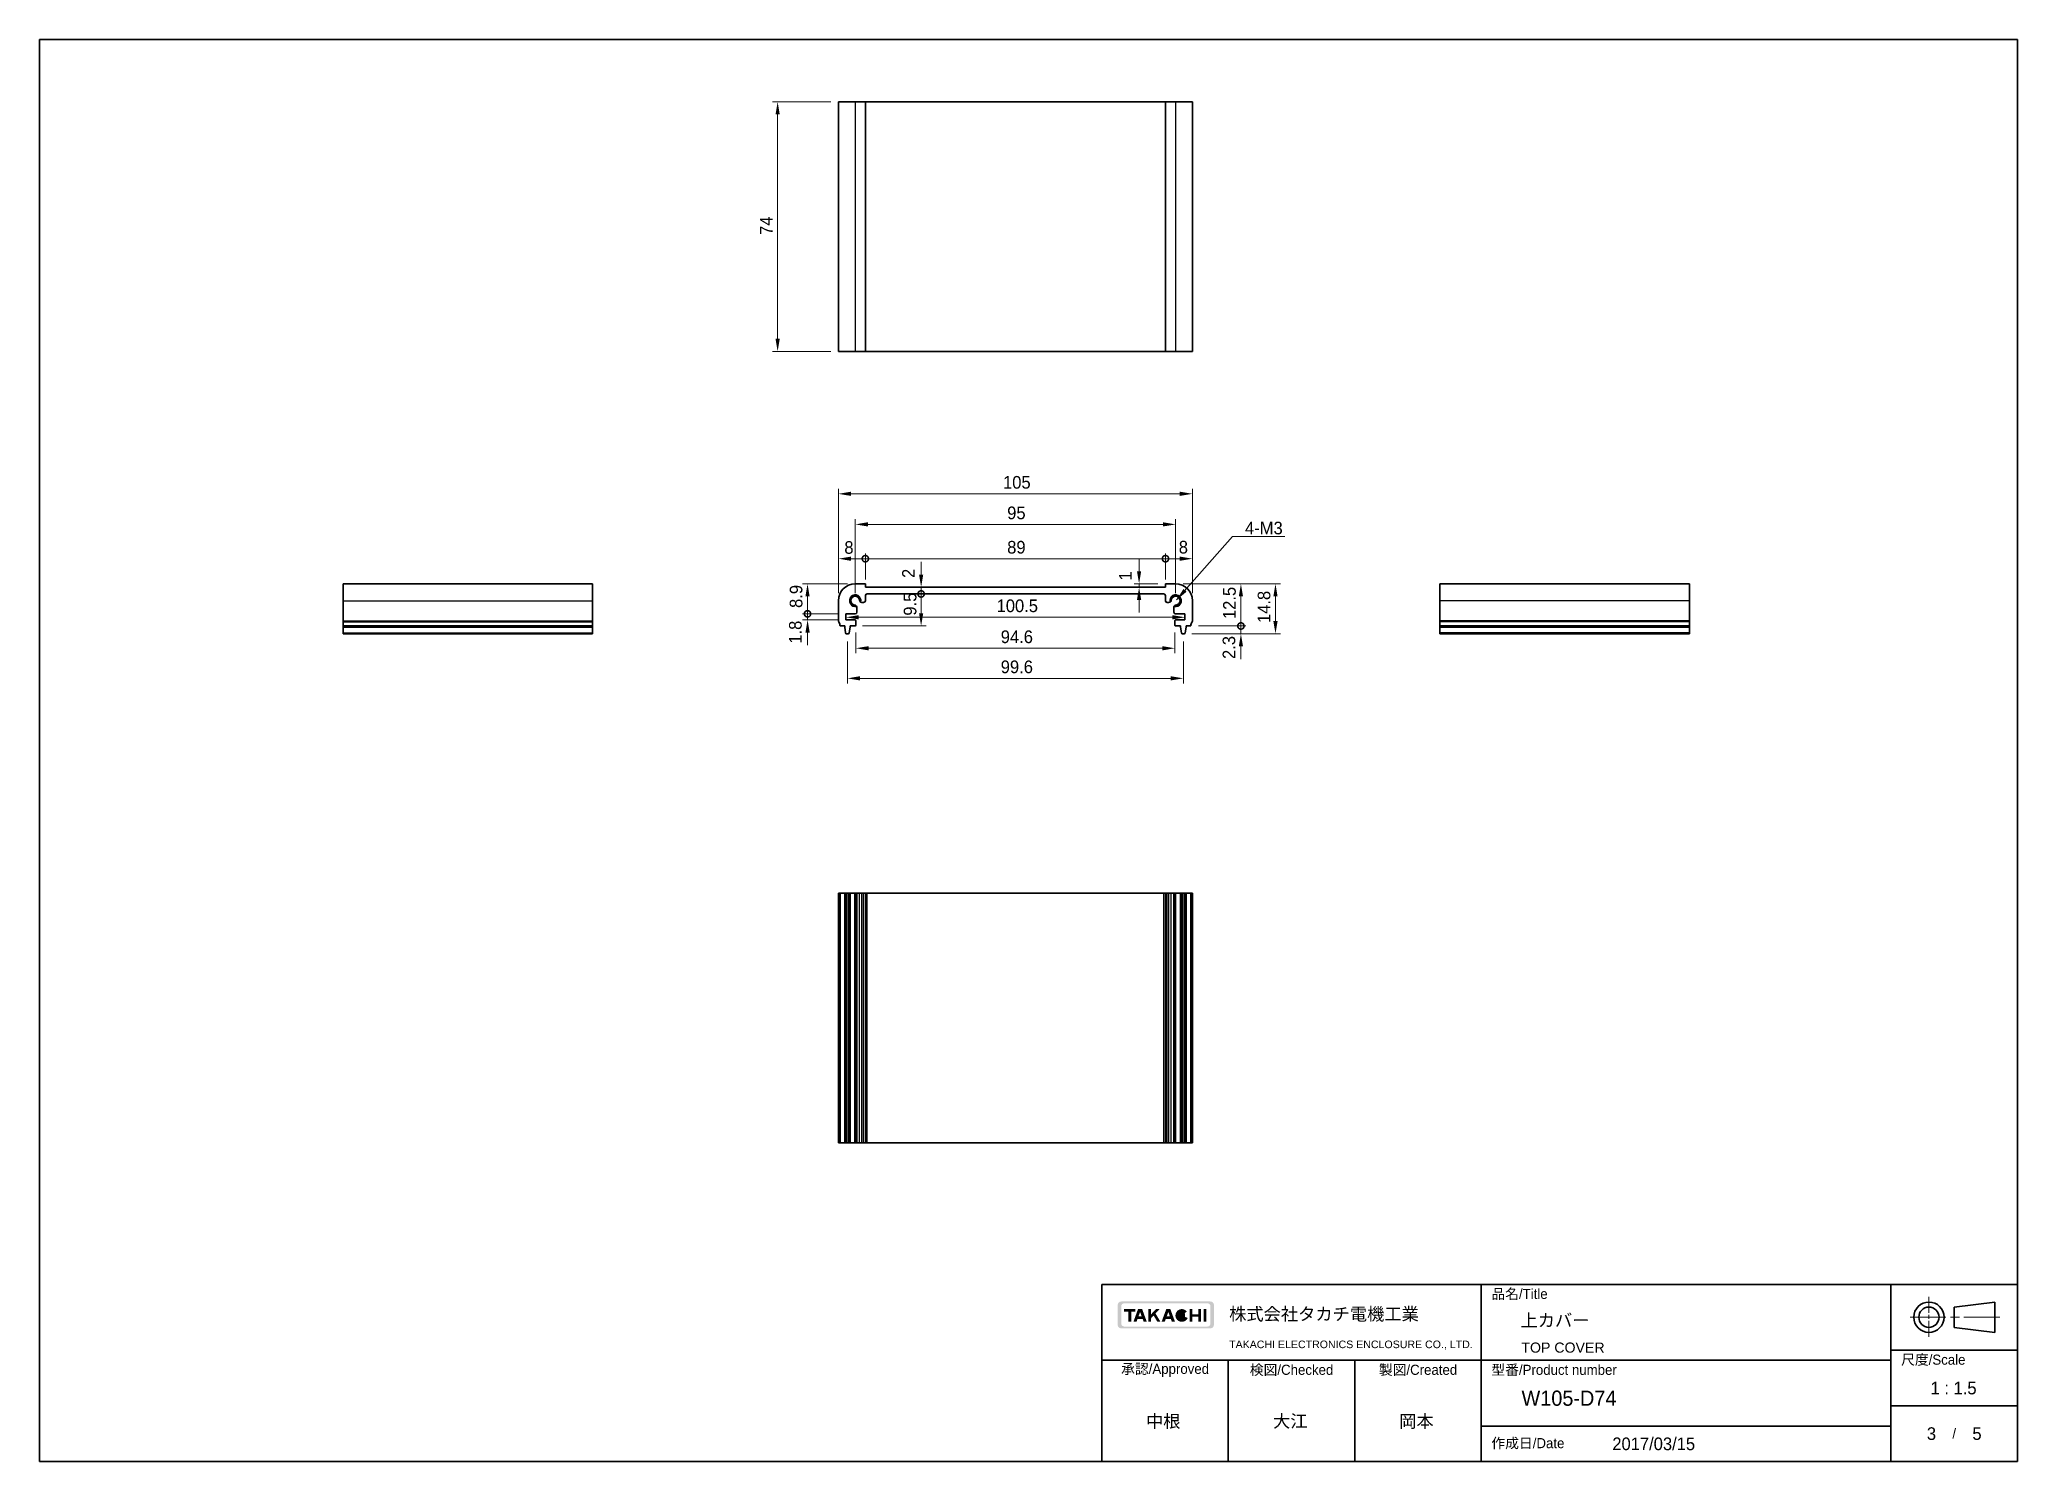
# Model space of a CAD drawing. Header units: millimetres. Extents: x 0 to 3168, y 0 to 562.
# Drawn here: x 1388 to 1975, y 0 to 422 of the extents above; entities that cross this region are included whole.
import ezdxf
from ezdxf.enums import TextEntityAlignment as Align

# ---------------------------------------------------------------- set-up
doc = ezdxf.new("R2010")
doc.units = ezdxf.units.MM
doc.header["$LTSCALE"] = 1.5
doc.linetypes.add('CHAIN', pattern=[0.3543, 0.2362, -0.0295, 0.0591, -0.0295])
doc.layers.get('Defpoints').update_dxf_attribs({"lineweight": 25})
for name, color, linetype, lineweight in [('Border (ISO)', 7, 'Continuous', 35), ('Dimension (ISO)', 7, 'Continuous', 18), ('Dimension (ISO) @ 1', 7, 'Continuous', 18), ('Symbol (ISO)', 7, 'Continuous', 18), ('Title (ISO)', 7, 'Continuous', 35), ('Visible (ISO)', 7, 'Continuous', 35), ('Visible Narrow (ISO)', 7, 'Continuous', 25)]:
    doc.layers.add(name, color=color, linetype=linetype, lineweight=lineweight)
doc.layers.add('Hatch (ISO)', color=1, linetype='Continuous', lineweight=18, true_color=0xff0000)
doc.styles.add('Note Text (TK)', font='')
doc.styles.add('文字スタイル40', font='')
doc.styles.add('文字スタイル67', font='arial.ttf')
doc.styles.get('Note Text (TK)').set_extended_font_data('MS PGothic')
doc.styles.get('文字スタイル40').set_extended_font_data('MS PGothic')
doc.dimstyles.new('Default - Method 1b (TK)', dxfattribs={"dimscale": 1.5, "dimtxt": 2.5, "dimasz": 2.5, "dimexe": 1, "dimexo": 1.5, "dimgap": 1, "dimtad": 1, "dimtoh": 1, "dimrnd": 1e-08, "dimdsep": 46, "dimtxsty": 'Note Text (TK)', "dimcen": 0.09, "dimdle": 5, "dimclrd": 100, "dimclre": 100, "dimclrt": 7, "dimadec": 1, "dimazin": 1, "dimtfac": 1, "dimtmove": 0, "dimatfit": 3, "dimfxl": 0, "dimtolj": 1, "dimlwd": -1, "dimlwe": -1, "dimarcsym": 0})
doc.dimstyles.new('Default - Method 1b (TK)$7', dxfattribs={"dimscale": 1.5, "dimtxt": 2.5, "dimasz": 2.5, "dimexe": 1, "dimexo": 1.5, "dimgap": 1, "dimtad": 1, "dimtoh": 1, "dimrnd": 1e-08, "dimdsep": 46, "dimtxsty": 'Note Text (TK)', "dimcen": 0.09, "dimdle": 5, "dimclrd": 256, "dimclre": 100, "dimclrt": 7, "dimadec": 1, "dimazin": 1, "dimtfac": 1, "dimtmove": 0, "dimatfit": 3, "dimfxl": 0, "dimtolj": 1, "dimlwd": -1, "dimlwe": -1, "dimarcsym": 0})

msp = doc.modelspace()

# ---------------------------------------------------------------- texts
at = {"layer": 'Symbol (ISO)', "color": 7, "insert": (1745.9586, 274.7791), "char_height": 3.75, "width": 12.58772, "attachment_point": 7, "line_spacing_factor": 1.5, "style": 'Note Text (TK)'}
msp.add_mtext('{4-M3}', dxfattribs=at)

# ---------------------------------------------------------------- blocks, each defined once
blk = doc.blocks.new('図面枠 tk図枠')
at = {"layer": 'Border (ISO)'}
for p, q in [((14.5, 289), (14.5, 8)), ((14.5, 289), (405.5, 289)), ((405.5, 289), (405.5, 8)), ((14.5, 8), (405.5, 8))]:
    blk.add_line(p, q, dxfattribs=at)
blk = doc.blocks.new('表題欄 tk表題欄')
at = {"layer": 'Hatch (ISO)'}
h = blk.add_hatch(color=256, dxfattribs=at)
edge = h.paths.add_edge_path(flags=0)
edge.add_arc((95.58, 236.3), 0.596, 270, 360)
edge.add_line((96.17, 236.3), (96.17, 239.71))
edge.add_arc((95.58, 239.71), 0.596, 0, 90)
edge.add_line((95.58, 240.31), (79.14, 240.31))
edge.add_arc((79.14, 239.71), 0.596, 90, 180)
edge.add_line((78.54, 239.71), (78.54, 236.3))
edge.add_arc((79.14, 236.3), 0.596, 180, 270)
edge.add_line((79.14, 235.7), (95.58, 235.7))
edge = h.paths.add_edge_path()
edge.add_line((77.84, 239.96), (77.84, 236.05))
edge.add_arc((78.54, 236.05), 0.702, 180, 270)
edge.add_line((78.54, 235.35), (96.17, 235.35))
edge.add_arc((96.17, 236.05), 0.702, 270, 360)
edge.add_line((96.87, 236.05), (96.87, 239.96))
edge.add_arc((96.17, 239.96), 0.702, 0, 90)
edge.add_line((96.17, 240.66), (78.54, 240.66))
edge.add_arc((78.54, 239.96), 0.702, 90, 180)
for points in [[(79.07, 239.15), (79.07, 238.66), (79.92, 238.66), (79.92, 236.66), (80.51, 236.66), (80.51, 238.66), (81.36, 238.66), (81.36, 239.15)], [(85.68, 236.66), (84.94, 237.89), (84.42, 237.32), (84.42, 236.66), (83.9, 236.66), (83.9, 239.15), (84.42, 239.15), (84.42, 238.1), (85.39, 239.15), (86.11, 239.15), (85.32, 238.3), (86.3, 236.66)], [(92.09, 239.15), (92.09, 236.66), (92.61, 236.66), (92.61, 237.66), (93.77, 237.66), (93.77, 236.66), (94.29, 236.66), (94.29, 239.15), (93.77, 239.15), (93.77, 238.15), (92.61, 238.15), (92.61, 239.15)], [(94.84, 239.15), (94.84, 236.66), (95.36, 236.66), (95.36, 239.15)]]:
    blk.add_hatch(color=256, dxfattribs=at).paths.add_polyline_path(points)
h = blk.add_hatch(color=256, dxfattribs=at)
h.paths.add_polyline_path([(82.59, 237.71), (81.95, 237.71), (82.27, 238.58)], flags=0)
h.paths.add_polyline_path([(82.78, 237.2), (81.76, 237.2), (81.57, 236.66), (80.95, 236.66), (81.86, 239.15), (82.68, 239.15), (83.59, 236.66), (82.98, 236.66)])
h = blk.add_hatch(color=256, dxfattribs=at)
h.paths.add_polyline_path([(87.53, 237.71), (88.16, 237.71), (87.85, 238.58)], flags=0)
h.paths.add_polyline_path([(87.14, 236.66), (87.34, 237.2), (88.35, 237.2), (88.55, 236.66), (89.17, 236.66), (88.25, 239.15), (87.44, 239.15), (86.52, 236.66)])
h = blk.add_hatch(color=256, dxfattribs=at)
edge = h.paths.add_edge_path()
edge.add_arc((90.52, 237.9), 1.27, 38.5505, 336.582)
edge.add_line((91.69, 237.4), (91.17, 237.62))
edge.add_ellipse((90.52, 237.9), major_axis=(0, -0.8), ratio=0.867347, start_angle=124.651, end_angle=429.4109, ccw=False)
edge.add_line((91.09, 238.36), (91.52, 238.7))
at = {"layer": 'Title (ISO)'}
for p, q in [((74.71, 244.05), (255.71, 244.05)), ((74.71, 209.05), (74.71, 244.05)), ((149.71, 244.05), (149.71, 209.05)), ((230.71, 244.05), (230.71, 209.05)), ((255.71, 244.05), (255.71, 209.05)), ((243.21, 239.55), (251.21, 240.55)), ((243.21, 239.55), (243.21, 235.55)), ((251.21, 234.55), (251.21, 240.55)), ((243.21, 235.55), (251.21, 234.55)), ((230.71, 231.05), (255.71, 231.05)), ((74.71, 229.05), (230.71, 229.05)), ((99.71, 229.05), (99.71, 209.05)), ((124.71, 229.05), (124.71, 209.05)), ((230.71, 220.05), (255.71, 220.05)), ((149.71, 216.05), (230.71, 216.05)), ((255.71, 209.05), (74.71, 209.05))]:
    blk.add_line(p, q, dxfattribs=at)
at = {"layer": 'Title (ISO)', "color": 4, "linetype": 'CHAIN', "lineweight": 18, "ltscale": 8.88956, "true_color": 0x00ffff}
blk.add_line((238.21, 241.55), (238.21, 233.55), dxfattribs=at)
at = {"layer": 'Title (ISO)', "color": 4, "linetype": 'CHAIN', "lineweight": 18, "ltscale": 20.001633, "true_color": 0x00ffff}
blk.add_line((252.21, 237.55), (234.21, 237.55), dxfattribs=at)
at = {"layer": 'Title (ISO)'}
for radius in [3, 2]:
    blk.add_circle((238.21, 237.55), radius, dxfattribs=at)
at = {"layer": 'Title (ISO)', "color": 1, "true_color": 0xff0000, "char_height": 2, "line_spacing_factor": 1.5, "style": 'Note Text (TK)'}
for s, insert, attachment_point in [('\\fＭＳ Ｐゴシック|b0|i0;\\H2.0000;品名/Title', (151.71, 242.05), 4), ('\\fＭＳ Ｐゴシック|b0|i0;\\H2.0000;承認/Approved', (87.21, 227.05), 5), ('\\fＭＳ Ｐゴシック|b0|i0;\\H2.0000;検図/Checked', (112.21, 227.05), 5), ('\\fＭＳ Ｐゴシック|b0|i0;\\H2.0000;製図/Created', (137.21, 227.05), 5), ('\\fＭＳ Ｐゴシック|b0|i0;\\H2.0000;型番/Product number', (151.71, 227.05), 4), ('\\fＭＳ Ｐゴシック|b0|i0;\\H2.0000;尺度/Scale', (232.71, 229.05), 4), ('\\fＭＳ Ｐゴシック|b0|i0;\\H2.0000;作成日/Date', (151.71, 212.55), 4)]:
    blk.add_mtext(s, dxfattribs=dict(at, insert=insert, attachment_point=attachment_point))
at = {"layer": 'Title (ISO)', "color": 7, "line_spacing_factor": 1.5, "style": 'Note Text (TK)'}
for s, insert, char_height, attachment_point in [('株式会社タカチ電機工業', (99.87, 238.05), 2.5, 4), ('\\fArial|b0|i0;\\H1.4986;TAKACHI ELECTRONICS ENCLOSURE CO., LTD.', (99.87, 232.05), 1.4986, 4), ('\\fＭＳ Ｐゴシック|b0|i0;\\H2.0000;/', (243.21, 214.55), 2, 5)]:
    blk.add_mtext(s, dxfattribs=dict(at, insert=insert, char_height=char_height, attachment_point=attachment_point))
at = {"layer": 'Title (ISO)', "color": 7}
for tag, p, height, style in [('<品名>_001', (157.54, 235.72), 2.5, 'Note Text (TK)'), ('<Title>_001', (157.49, 230.55), 2, '文字スタイル67'), ('<型番>_001', (157.42, 219.99), 3, '文字スタイル40'), ('<尺度>_001', (238.54, 222.31), 2.5, 'Note Text (TK)'), ('<検図>_001', (108.55, 215.77), 2.5, 'Note Text (TK)'), ('<製図>_001', (133.48, 215.75), 2.5, 'Note Text (TK)'), ('<ページ_No.>_001', (237.95, 213.3), 2.5, 'Note Text (TK)'), ('<総ページ数>_001', (246.8, 213.3), 2.5, 'Note Text (TK)'), ('作成日_001', (175.64, 211.28), 2.5, 'Note Text (TK)')]:
    blk.add_attdef(tag, p, '', height=height, dxfattribs=dict(at, style=style))
at = {"layer": 'Title (ISO)', "color": 7, "style": 'Note Text (TK)'}
blk.add_attdef('<承認>', text='', height=2.5, dxfattribs=at).set_placement((87.21, 217.05), align=Align.MIDDLE_CENTER)
blk = doc.blocks.new('*D63')
at = {"layer": 'Defpoints', "color": 0, "transparency": 16777216}
for p in [(1625.37, 403.04), (1607.37, 329.04), (1625.37, 329.04)]:
    blk.add_point(p, dxfattribs=at)
at = {"layer": 'Dimension (ISO)', "color": 100, "transparency": 16777216}
for p, q in [((1623.12, 403.04), (1605.87, 403.04)), ((1607.37, 399.29), (1607.37, 332.79)), ((1623.12, 329.04), (1605.87, 329.04))]:
    blk.add_line(p, q, dxfattribs=at)
for points in [[(1606.74, 399.29), (1607.99, 399.29), (1607.37, 403.04)], [(1606.74, 332.79), (1607.99, 332.79), (1607.37, 329.04)]]:
    blk.add_solid(points, dxfattribs=at)
at = {"layer": 'Dimension (ISO)', "color": 7, "transparency": 16777216, "insert": (1603.99, 363.58), "char_height": 3.75, "attachment_point": 4, "rotation": 90, "style": 'Note Text (TK)'}
blk.add_mtext('\\A1;74', dxfattribs=at)
blk = doc.blocks.new('_DotSmall')
at = {"color": 0, "linetype": 'ByBlock', "const_width": 0.5}
blk.add_lwpolyline([(-0.0625, 0, 1), (0.0625, 0, 1)], format="xyb", close=True, dxfattribs=at)
blk = doc.blocks.new('*D64')
at = {"layer": 'Defpoints', "color": 0, "transparency": 16777216}
for p in [(1616.24, 251.26), (1627.62, 251.26), (1627.62, 249.46)]:
    blk.add_point(p, dxfattribs=at)
at = {"layer": 'Dimension (ISO)', "color": 100, "transparency": 16777216}
for p, q in [((1616.24, 251.26), (1616.24, 255.01)), ((1625.37, 251.26), (1614.74, 251.26)), ((1625.37, 249.46), (1614.74, 249.46)), ((1616.24, 249.46), (1616.24, 251.26)), ((1616.24, 245.71), (1616.24, 241.96))]:
    blk.add_line(p, q, dxfattribs=at)
blk.add_solid([(1615.62, 245.71), (1616.87, 245.71), (1616.24, 249.46)], dxfattribs=at)
at = {"layer": 'Dimension (ISO)', "color": 100, "transparency": 16777216, "xscale": 3.75, "yscale": 3.75, "zscale": 3.75, "rotation": 270}
blk.add_blockref('_DotSmall', (1616.24, 251.26), dxfattribs=at)
at = {"layer": 'Dimension (ISO)', "color": 7, "transparency": 16777216, "insert": (1612.64, 242.41), "char_height": 3.75, "attachment_point": 4, "rotation": 90, "style": 'Note Text (TK)'}
blk.add_mtext('\\A1;1.8', dxfattribs=at)
blk = doc.blocks.new('*D65')
at = {"layer": 'Defpoints', "color": 0, "transparency": 16777216}
for p in [(1616.23, 260.16), (1630.37, 260.16), (1627.62, 251.26)]:
    blk.add_point(p, dxfattribs=at)
at = {"layer": 'Dimension (ISO)', "color": 100, "transparency": 16777216}
for p, q in [((1628.12, 260.16), (1614.73, 260.16)), ((1616.23, 251.26), (1616.23, 256.41)), ((1625.37, 251.26), (1614.73, 251.26))]:
    blk.add_line(p, q, dxfattribs=at)
blk.add_solid([(1615.6, 256.41), (1616.85, 256.41), (1616.23, 260.16)], dxfattribs=at)
at = {"layer": 'Dimension (ISO)', "color": 100, "transparency": 16777216, "xscale": 3.75, "yscale": 3.75, "zscale": 3.75, "rotation": 270}
blk.add_blockref('_DotSmall', (1616.23, 251.26), dxfattribs=at)
at = {"layer": 'Dimension (ISO)', "color": 7, "transparency": 16777216, "insert": (1612.85, 253.01), "char_height": 3.75, "attachment_point": 4, "rotation": 90, "style": 'Note Text (TK)'}
blk.add_mtext('\\A1;8.9', dxfattribs=at)
blk = doc.blocks.new('*D66')
at = {"layer": 'Defpoints', "color": 0, "transparency": 16777216}
for p in [(1633.37, 267.61), (1633.37, 259.16), (1625.37, 255.16)]:
    blk.add_point(p, dxfattribs=at)
at = {"layer": 'Dimension (ISO)', "color": 100, "transparency": 16777216}
for p, q in [((1625.37, 257.41), (1625.37, 269.11)), ((1629.12, 267.61), (1633.37, 267.61)), ((1633.37, 261.41), (1633.37, 269.11))]:
    blk.add_line(p, q, dxfattribs=at)
blk.add_solid([(1629.12, 268.23), (1629.12, 266.98), (1625.37, 267.61)], dxfattribs=at)
at = {"layer": 'Dimension (ISO)', "color": 100, "transparency": 16777216, "xscale": 3.75, "yscale": 3.75, "zscale": 3.75}
blk.add_blockref('_DotSmall', (1633.37, 267.61), dxfattribs=at)
at = {"layer": 'Dimension (ISO)', "color": 7, "transparency": 16777216, "insert": (1627.14, 270.91), "char_height": 3.75, "attachment_point": 4, "style": 'Note Text (TK)'}
blk.add_mtext('\\A1;8', dxfattribs=at)
blk = doc.blocks.new('*D67')
at = {"layer": 'Defpoints', "color": 0, "transparency": 16777216}
for p in [(1730.37, 267.61), (1722.37, 259.16), (1730.37, 255.16)]:
    blk.add_point(p, dxfattribs=at)
at = {"layer": 'Dimension (ISO)', "color": 100, "transparency": 16777216}
for p, q in [((1722.37, 261.41), (1722.37, 269.11)), ((1722.37, 267.61), (1726.62, 267.61)), ((1730.37, 257.41), (1730.37, 269.11))]:
    blk.add_line(p, q, dxfattribs=at)
blk.add_solid([(1726.62, 268.23), (1726.62, 266.98), (1730.37, 267.61)], dxfattribs=at)
at = {"layer": 'Dimension (ISO)', "color": 100, "transparency": 16777216, "xscale": 3.75, "yscale": 3.75, "zscale": 3.75, "rotation": 180}
blk.add_blockref('_DotSmall', (1722.37, 267.61), dxfattribs=at)
at = {"layer": 'Dimension (ISO)', "color": 7, "transparency": 16777216, "insert": (1726.31, 271), "char_height": 3.75, "attachment_point": 4, "style": 'Note Text (TK)'}
blk.add_mtext('\\A1;8', dxfattribs=at)
blk = doc.blocks.new('*D68')
at = {"layer": 'Defpoints', "color": 0, "transparency": 16777216}
for p in [(1722.37, 267.61), (1633.37, 259.16), (1722.37, 259.16)]:
    blk.add_point(p, dxfattribs=at)
at = {"layer": 'Dimension (ISO)', "color": 100, "transparency": 16777216}
for p, q in [((1633.37, 261.41), (1633.37, 269.11)), ((1633.37, 267.61), (1722.37, 267.61)), ((1722.37, 261.41), (1722.37, 269.11))]:
    blk.add_line(p, q, dxfattribs=at)
at = {"layer": 'Dimension (ISO)', "color": 100, "transparency": 16777216, "xscale": 3.75, "yscale": 3.75, "zscale": 3.75, "rotation": 180}
blk.add_blockref('_DotSmall', (1633.37, 267.61), dxfattribs=at)
at = {"layer": 'Dimension (ISO)', "color": 100, "transparency": 16777216, "xscale": 3.75, "yscale": 3.75, "zscale": 3.75}
blk.add_blockref('_DotSmall', (1722.37, 267.61), dxfattribs=at)
at = {"layer": 'Dimension (ISO)', "color": 7, "transparency": 16777216, "insert": (1675.43, 270.98), "char_height": 3.75, "attachment_point": 4, "style": 'Note Text (TK)'}
blk.add_mtext('\\A1;89', dxfattribs=at)
blk = doc.blocks.new('*D69')
at = {"layer": 'Defpoints', "color": 0, "transparency": 16777216}
for p in [(1725.37, 277.78), (1630.37, 255.16), (1725.37, 255.16)]:
    blk.add_point(p, dxfattribs=at)
at = {"layer": 'Dimension (ISO)', "color": 100, "transparency": 16777216}
for p, q in [((1630.37, 257.41), (1630.37, 279.28)), ((1634.12, 277.78), (1721.62, 277.78)), ((1725.37, 257.41), (1725.37, 279.28))]:
    blk.add_line(p, q, dxfattribs=at)
for points in [[(1634.12, 278.41), (1634.12, 277.16), (1630.37, 277.78)], [(1721.62, 278.41), (1721.62, 277.16), (1725.37, 277.78)]]:
    blk.add_solid(points, dxfattribs=at)
at = {"layer": 'Dimension (ISO)', "color": 7, "transparency": 16777216, "insert": (1675.43, 281.16), "char_height": 3.75, "attachment_point": 4, "style": 'Note Text (TK)'}
blk.add_mtext('\\A1;95', dxfattribs=at)
blk = doc.blocks.new('*D70')
at = {"layer": 'Defpoints', "color": 0, "transparency": 16777216}
for p in [(1730.37, 286.84), (1625.37, 255.16), (1730.37, 255.16)]:
    blk.add_point(p, dxfattribs=at)
at = {"layer": 'Dimension (ISO)', "color": 100, "transparency": 16777216}
for p, q in [((1625.37, 257.41), (1625.37, 288.34)), ((1730.37, 257.41), (1730.37, 288.34)), ((1629.12, 286.84), (1726.62, 286.84))]:
    blk.add_line(p, q, dxfattribs=at)
for points in [[(1629.12, 287.47), (1629.12, 286.22), (1625.37, 286.84)], [(1726.62, 287.47), (1726.62, 286.22), (1730.37, 286.84)]]:
    blk.add_solid(points, dxfattribs=at)
at = {"layer": 'Dimension (ISO)', "color": 7, "transparency": 16777216, "insert": (1674.2, 290.22), "char_height": 3.75, "attachment_point": 4, "style": 'Note Text (TK)'}
blk.add_mtext('\\A1;105', dxfattribs=at)
blk = doc.blocks.new('*D71')
at = {"layer": 'Defpoints', "color": 0, "transparency": 16777216}
for p in [(1633.87, 257.16), (1649.91, 257.16), (1630.27, 247.66)]:
    blk.add_point(p, dxfattribs=at)
at = {"layer": 'Dimension (ISO)', "color": 100, "transparency": 16777216}
for p, q in [((1649.91, 251.41), (1649.91, 257.16)), ((1632.52, 247.66), (1651.41, 247.66))]:
    blk.add_line(p, q, dxfattribs=at)
blk.add_solid([(1649.29, 251.41), (1650.54, 251.41), (1649.91, 247.66)], dxfattribs=at)
at = {"layer": 'Dimension (ISO)', "color": 100, "transparency": 16777216, "xscale": 3.75, "yscale": 3.75, "zscale": 3.75, "rotation": 90}
blk.add_blockref('_DotSmall', (1649.91, 257.16), dxfattribs=at)
at = {"layer": 'Dimension (ISO)', "color": 7, "transparency": 16777216, "insert": (1646.66, 250.73), "char_height": 3.75, "attachment_point": 4, "rotation": 90, "style": 'Note Text (TK)'}
blk.add_mtext('\\A1;9.5', dxfattribs=at)
blk = doc.blocks.new('*D72')
at = {"layer": 'Defpoints', "color": 0, "transparency": 16777216}
for p in [(1633.37, 259.16), (1649.91, 259.16), (1633.87, 257.16)]:
    blk.add_point(p, dxfattribs=at)
at = {"layer": 'Dimension (ISO)', "color": 100, "transparency": 16777216}
for p, q in [((1649.91, 262.91), (1649.91, 266.66)), ((1649.91, 257.16), (1649.91, 259.16)), ((1649.91, 257.16), (1649.91, 253.41))]:
    blk.add_line(p, q, dxfattribs=at)
blk.add_solid([(1649.29, 262.91), (1650.54, 262.91), (1649.91, 259.16)], dxfattribs=at)
at = {"layer": 'Dimension (ISO)', "color": 100, "transparency": 16777216, "xscale": 3.75, "yscale": 3.75, "zscale": 3.75, "rotation": 90}
blk.add_blockref('_DotSmall', (1649.91, 257.16), dxfattribs=at)
at = {"layer": 'Dimension (ISO)', "color": 7, "transparency": 16777216, "insert": (1646.16, 261.89), "char_height": 3.75, "attachment_point": 4, "rotation": 90, "style": 'Note Text (TK)'}
blk.add_mtext('\\A1;2', dxfattribs=at)
blk = doc.blocks.new('*D73')
at = {"layer": 'Defpoints', "color": 0, "transparency": 16777216}
for p in [(1627.62, 250.36), (1728.12, 250.36), (1728.12, 250.24)]:
    blk.add_point(p, dxfattribs=at)
at = {"layer": 'Dimension (ISO)', "color": 100, "transparency": 16777216}
blk.add_line((1631.37, 250.24), (1724.37, 250.24), dxfattribs=at)
for points in [[(1631.37, 250.87), (1631.37, 249.62), (1627.62, 250.24)], [(1724.37, 250.87), (1724.37, 249.62), (1728.12, 250.24)]]:
    blk.add_solid(points, dxfattribs=at)
at = {"layer": 'Dimension (ISO)', "color": 7, "transparency": 16777216, "insert": (1672.29, 253.62), "char_height": 3.75, "attachment_point": 4, "style": 'Note Text (TK)'}
blk.add_mtext('\\A1;100.5', dxfattribs=at)
blk = doc.blocks.new('*D74')
at = {"layer": 'Defpoints', "color": 0, "transparency": 16777216}
for p in [(1714.55, 259.16), (1714.55, 259.16), (1722.37, 260.16)]:
    blk.add_point(p, dxfattribs=at)
at = {"layer": 'Dimension (ISO)', "color": 100, "transparency": 16777216}
for p, q in [((1714.55, 263.91), (1714.55, 267.66)), ((1720.12, 260.16), (1713.05, 260.16)), ((1714.55, 260.16), (1714.55, 259.16)), ((1714.55, 255.41), (1714.55, 251.66))]:
    blk.add_line(p, q, dxfattribs=at)
for points in [[(1713.92, 263.91), (1715.17, 263.91), (1714.55, 260.16)], [(1713.92, 255.41), (1715.17, 255.41), (1714.55, 259.16)]]:
    blk.add_solid(points, dxfattribs=at)
at = {"layer": 'Dimension (ISO)', "color": 7, "transparency": 16777216, "insert": (1710.48, 261.14), "char_height": 3.75, "attachment_point": 4, "rotation": 90, "style": 'Note Text (TK)'}
blk.add_mtext('\\A1;1', dxfattribs=at)
blk = doc.blocks.new('*D75')
at = {"layer": 'Defpoints', "color": 0, "transparency": 16777216}
for p in [(1729.87, 247.66), (1744.74, 247.66), (1727.91, 245.36)]:
    blk.add_point(p, dxfattribs=at)
at = {"layer": 'Dimension (ISO)', "color": 100, "transparency": 16777216}
for p, q in [((1732.12, 247.66), (1746.24, 247.66)), ((1744.74, 247.66), (1744.74, 251.41)), ((1744.74, 245.36), (1744.74, 247.66)), ((1730.16, 245.36), (1746.24, 245.36)), ((1744.74, 241.61), (1744.74, 237.86))]:
    blk.add_line(p, q, dxfattribs=at)
blk.add_solid([(1744.11, 241.61), (1745.36, 241.61), (1744.74, 245.36)], dxfattribs=at)
at = {"layer": 'Dimension (ISO)', "color": 100, "transparency": 16777216, "xscale": 3.75, "yscale": 3.75, "zscale": 3.75, "rotation": 270}
blk.add_blockref('_DotSmall', (1744.74, 247.66), dxfattribs=at)
at = {"layer": 'Dimension (ISO)', "color": 7, "transparency": 16777216, "insert": (1741.21, 237.88), "char_height": 3.75, "attachment_point": 4, "rotation": 90, "style": 'Note Text (TK)'}
blk.add_mtext('\\A1;2.3', dxfattribs=at)
blk = doc.blocks.new('*D76')
at = {"layer": 'Defpoints', "color": 0, "transparency": 16777216}
for p in [(1725.37, 260.16), (1744.74, 260.16), (1729.87, 247.66)]:
    blk.add_point(p, dxfattribs=at)
at = {"layer": 'Dimension (ISO)', "color": 100, "transparency": 16777216}
for p, q in [((1727.62, 260.16), (1746.24, 260.16)), ((1744.74, 247.66), (1744.74, 256.41)), ((1732.12, 247.66), (1746.24, 247.66))]:
    blk.add_line(p, q, dxfattribs=at)
blk.add_solid([(1744.11, 256.41), (1745.36, 256.41), (1744.74, 260.16)], dxfattribs=at)
at = {"layer": 'Dimension (ISO)', "color": 100, "transparency": 16777216, "xscale": 3.75, "yscale": 3.75, "zscale": 3.75, "rotation": 270}
blk.add_blockref('_DotSmall', (1744.74, 247.66), dxfattribs=at)
at = {"layer": 'Dimension (ISO)', "color": 7, "transparency": 16777216, "insert": (1741.36, 249.71), "char_height": 3.75, "attachment_point": 4, "rotation": 90, "style": 'Note Text (TK)'}
blk.add_mtext('\\A1;12.5', dxfattribs=at)
blk = doc.blocks.new('*D77')
at = {"layer": 'Defpoints', "color": 0, "transparency": 16777216}
for p in [(1725.37, 260.16), (1727.91, 245.36), (1754.99, 245.36)]:
    blk.add_point(p, dxfattribs=at)
at = {"layer": 'Dimension (ISO)', "color": 100, "transparency": 16777216}
for p, q in [((1727.62, 260.16), (1756.49, 260.16)), ((1754.99, 256.41), (1754.99, 249.11)), ((1730.16, 245.36), (1756.49, 245.36))]:
    blk.add_line(p, q, dxfattribs=at)
for points in [[(1754.36, 256.41), (1755.61, 256.41), (1754.99, 260.16)], [(1754.36, 249.11), (1755.61, 249.11), (1754.99, 245.36)]]:
    blk.add_solid(points, dxfattribs=at)
at = {"layer": 'Dimension (ISO)', "color": 7, "transparency": 16777216, "insert": (1751.61, 248.53), "char_height": 3.75, "attachment_point": 4, "rotation": 90, "style": 'Note Text (TK)'}
blk.add_mtext('\\A1;14.8', dxfattribs=at)
blk = doc.blocks.new('*D78')
at = {"layer": 'Defpoints', "color": 0, "transparency": 16777216}
for p in [(1630.57, 247.96), (1725.17, 247.96), (1725.17, 241.06)]:
    blk.add_point(p, dxfattribs=at)
at = {"layer": 'Dimension (ISO)', "color": 100, "transparency": 16777216}
for p, q in [((1630.57, 245.71), (1630.57, 239.56)), ((1634.32, 241.06), (1721.42, 241.06)), ((1725.17, 245.71), (1725.17, 239.56))]:
    blk.add_line(p, q, dxfattribs=at)
for points in [[(1634.32, 241.68), (1634.32, 240.43), (1630.57, 241.06)], [(1721.42, 241.68), (1721.42, 240.43), (1725.17, 241.06)]]:
    blk.add_solid(points, dxfattribs=at)
at = {"layer": 'Dimension (ISO)', "color": 7, "transparency": 16777216, "insert": (1673.52, 244.43), "char_height": 3.75, "attachment_point": 4, "style": 'Note Text (TK)'}
blk.add_mtext('\\A1;94.6', dxfattribs=at)
blk = doc.blocks.new('*D79')
at = {"layer": 'Defpoints', "color": 0, "transparency": 16777216}
for p in [(1628.07, 245.36), (1727.67, 245.36), (1727.67, 232.14)]:
    blk.add_point(p, dxfattribs=at)
at = {"layer": 'Dimension (ISO)', "color": 100, "transparency": 16777216}
for p, q in [((1628.07, 243.11), (1628.07, 230.64)), ((1727.67, 243.11), (1727.67, 230.64)), ((1631.82, 232.14), (1723.92, 232.14))]:
    blk.add_line(p, q, dxfattribs=at)
for points in [[(1631.82, 232.77), (1631.82, 231.52), (1628.07, 232.14)], [(1723.92, 232.77), (1723.92, 231.52), (1727.67, 232.14)]]:
    blk.add_solid(points, dxfattribs=at)
at = {"layer": 'Dimension (ISO)', "color": 7, "transparency": 16777216, "insert": (1673.52, 235.52), "char_height": 3.75, "attachment_point": 4, "style": 'Note Text (TK)'}
blk.add_mtext('\\A1;99.6', dxfattribs=at)

# ---------------------------------------------------------------- dimensions: what is measured, and where the dimension line sits
at = {"layer": 'Dimension (ISO) @ 1', "color": 100, "true_color": 0x00ff3f}
for base, p1, p2, angle, override, picture, middle in [((1607.3682, 329.0438), (1625.3682, 403.0438), (1625.3682, 329.0438), 90, {"dimscale": 1, "dimtxt": 3.75, "dimasz": 3.75, "dimexe": 1.5, "dimexo": 2.25, "dimgap": 1.5, "dimtoh": 0, "dimdec": 2, "dimcen": 0.135, "dimtp": 0, "dimtm": 0, "dimtdec": 2, "dimtix": 0, "dimtofl": 0, "dimtmove": 0, "dimatfit": 1}, '*D63', (1607.3682, 366.0438)), ((1725.3682, 277.7817), (1630.3682, 255.1596), (1725.3682, 255.1596), 180, {"dimscale": 1, "dimtxt": 3.75, "dimasz": 3.75, "dimexe": 1.5, "dimexo": 2.25, "dimgap": 1.5, "dimtoh": 0, "dimdec": 2, "dimcen": 0.135, "dimtp": 0, "dimtm": 0, "dimtdec": 2, "dimtix": 0, "dimtofl": 0, "dimtmove": 0, "dimatfit": 1}, '*D69', (1677.8682, 277.7817)), ((1633.3682, 267.6095), (1625.3682, 255.1596), (1633.3682, 259.1596), 180, {"dimscale": 1, "dimtxt": 3.75, "dimasz": 3.75, "dimexe": 1.5, "dimexo": 2.25, "dimgap": 1.5, "dimtoh": 0, "dimblk2": 'DotSmall', "dimsah": 1, "dimcen": 0.135, "dimdle": 0, "dimtix": 0, "dimtofl": 1, "dimtmove": 1, "dimatfit": 1}, '*D66', (1628.2498, 267.5326)), ((1722.3682, 267.6095), (1633.3682, 259.1596), (1722.3682, 259.1596), 180, {"dimscale": 1, "dimtxt": 3.75, "dimasz": 3.75, "dimexe": 1.5, "dimexo": 2.25, "dimgap": 1.5, "dimtoh": 0, "dimdec": 2, "dimblk1": 'DotSmall', "dimblk2": 'DotSmall', "dimsah": 1, "dimcen": 0.135, "dimdle": 0, "dimtp": 0, "dimtm": 0, "dimtdec": 2, "dimtix": 0, "dimtofl": 0, "dimtmove": 0, "dimatfit": 1}, '*D68', (1677.8832, 267.6095)), ((1730.3682, 267.6095), (1722.3682, 259.1596), (1730.3682, 255.1596), 180, {"dimscale": 1, "dimtxt": 3.75, "dimasz": 3.75, "dimexe": 1.5, "dimexo": 2.25, "dimgap": 1.5, "dimtoh": 0, "dimblk1": 'DotSmall', "dimsah": 1, "dimcen": 0.135, "dimdle": 0, "dimtix": 0, "dimtofl": 1, "dimtmove": 1, "dimatfit": 1}, '*D67', (1727.4147, 267.6248)), ((1649.9135, 259.1596), (1633.8682, 257.1596), (1633.3682, 259.1596), 90, {"dimscale": 1, "dimtxt": 3.75, "dimasz": 3.75, "dimexe": 1.5, "dimexo": 2.25, "dimgap": 1.5, "dimtoh": 0, "dimblk1": 'DotSmall', "dimsah": 1, "dimcen": 0.135, "dimdle": 0, "dimse1": 1, "dimse2": 1, "dimtix": 0, "dimtofl": 1, "dimtmove": 1, "dimatfit": 1}, '*D72', (1649.5381, 262.9789)), ((1714.5461, 259.1596), (1722.3682, 260.1596), (1714.5461, 259.1596), 90, {"dimscale": 1, "dimtxt": 3.75, "dimasz": 3.75, "dimexe": 1.5, "dimexo": 2.25, "dimgap": 1.5, "dimtoh": 0, "dimcen": 0.135, "dimse2": 1, "dimtix": 0, "dimtofl": 1, "dimtmove": 1, "dimatfit": 1}, '*D74', (1713.852, 261.7)), ((1616.2272, 260.1596), (1627.6182, 251.2596), (1630.3682, 260.1596), 90, {"dimscale": 1, "dimtxt": 3.75, "dimasz": 3.75, "dimexe": 1.5, "dimexo": 2.25, "dimgap": 1.5, "dimtoh": 0, "dimblk1": 'DotSmall', "dimsah": 1, "dimcen": 0.135, "dimdle": 0, "dimtix": 0, "dimtofl": 1, "dimtmove": 0, "dimatfit": 1}, '*D65', (1616.2272, 256.0128)), ((1649.9135, 257.1596), (1630.2682, 247.6596), (1633.8682, 257.1596), 90, {"dimscale": 1, "dimtxt": 3.75, "dimasz": 3.75, "dimexe": 1.5, "dimexo": 2.25, "dimgap": 1.5, "dimtoh": 0, "dimblk2": 'DotSmall', "dimsah": 1, "dimcen": 0.135, "dimdle": 0, "dimse2": 1, "dimtix": 0, "dimtofl": 1, "dimtmove": 1, "dimatfit": 1}, '*D71', (1650.0376, 253.723)), ((1744.7359, 260.1596), (1729.8682, 247.6596), (1725.3682, 260.1596), 90, {"dimscale": 1, "dimtxt": 3.75, "dimasz": 3.75, "dimexe": 1.5, "dimexo": 2.25, "dimgap": 1.5, "dimtoh": 0, "dimdec": 2, "dimblk1": 'DotSmall', "dimsah": 1, "dimcen": 0.135, "dimdle": 0, "dimtp": 0, "dimtm": 0, "dimtdec": 2, "dimtix": 0, "dimtofl": 0, "dimtmove": 0, "dimatfit": 1}, '*D76', (1744.7359, 253.9246)), ((1754.9892, 245.3596), (1725.3682, 260.1596), (1727.9102, 245.3596), 90, {"dimscale": 1, "dimtxt": 3.75, "dimasz": 3.75, "dimexe": 1.5, "dimexo": 2.25, "dimgap": 1.5, "dimtoh": 0, "dimdec": 2, "dimcen": 0.135, "dimtp": 0, "dimtm": 0, "dimtdec": 2, "dimtix": 0, "dimtofl": 0, "dimtmove": 0, "dimatfit": 1}, '*D77', (1754.9892, 252.7596)), ((1616.2441, 251.2596), (1627.6182, 249.4596), (1627.6182, 251.2596), 90, {"dimscale": 1, "dimtxt": 3.75, "dimasz": 3.75, "dimexe": 1.5, "dimexo": 2.25, "dimgap": 1.5, "dimtoh": 0, "dimblk2": 'DotSmall', "dimsah": 1, "dimcen": 0.135, "dimdle": 0, "dimtix": 0, "dimtofl": 1, "dimtmove": 1, "dimatfit": 1}, '*D64', (1616.0163, 245.2746)), ((1728.1182, 250.2436), (1627.6182, 250.3596), (1728.1182, 250.3596), 180, {"dimscale": 1, "dimtxt": 3.75, "dimasz": 3.75, "dimexe": 1.5, "dimexo": 2.25, "dimgap": 1.5, "dimtoh": 0, "dimdec": 2, "dimcen": 0.135, "dimse1": 1, "dimse2": 1, "dimtp": 0, "dimtm": 0, "dimtdec": 2, "dimtix": 0, "dimtofl": 0, "dimtmove": 0, "dimatfit": 1}, '*D73', (1677.8682, 250.2436)), ((1725.1682, 241.0596), (1630.5682, 247.9596), (1725.1682, 247.9596), 180, {"dimscale": 1, "dimtxt": 3.75, "dimasz": 3.75, "dimexe": 1.5, "dimexo": 2.25, "dimgap": 1.5, "dimtoh": 0, "dimdec": 2, "dimcen": 0.135, "dimtp": 0, "dimtm": 0, "dimtdec": 2, "dimtix": 0, "dimtofl": 0, "dimtmove": 0, "dimatfit": 1}, '*D78', (1677.8682, 241.0596)), ((1744.7359, 247.6596), (1727.9102, 245.3596), (1729.8682, 247.6596), 90, {"dimscale": 1, "dimtxt": 3.75, "dimasz": 3.75, "dimexe": 1.5, "dimexo": 2.25, "dimgap": 1.5, "dimtoh": 0, "dimblk2": 'DotSmall', "dimsah": 1, "dimcen": 0.135, "dimdle": 0, "dimtix": 0, "dimtofl": 1, "dimtmove": 1, "dimatfit": 1}, '*D75', (1744.5862, 240.8847)), ((1727.6686, 232.1448), (1628.0678, 245.3596), (1727.6686, 245.3596), 180, {"dimscale": 1, "dimtxt": 3.75, "dimasz": 3.75, "dimexe": 1.5, "dimexo": 2.25, "dimgap": 1.5, "dimtoh": 0, "dimdec": 2, "dimcen": 0.135, "dimtp": 0, "dimtm": 0, "dimtdec": 2, "dimtix": 0, "dimtofl": 0, "dimtmove": 0, "dimatfit": 1}, '*D79', (1677.8682, 232.1448))]:
    dim = msp.add_linear_dim(base=base, p1=p1, p2=p2, angle=angle, dimstyle='Default - Method 1b (TK)', override=override, dxfattribs=at)
    dim.commit()
    dim.dimension.update_dxf_attribs({"geometry": picture, "text_midpoint": middle, "dimtype": 160})
dim = msp.add_linear_dim(base=(1730.3682, 286.8443), p1=(1625.3682, 255.1596), p2=(1730.3682, 255.1596), dimstyle='Default - Method 1b (TK)', override={"dimscale": 1, "dimtxt": 3.75, "dimasz": 3.75, "dimexe": 1.5, "dimexo": 2.25, "dimgap": 1.5, "dimtoh": 0, "dimdec": 2, "dimcen": 0.135, "dimtp": 0, "dimtm": 0, "dimtdec": 2, "dimtix": 0, "dimtofl": 0, "dimtmove": 0, "dimatfit": 1}, dxfattribs=at)
dim.commit()
dim.dimension.update_dxf_attribs({"geometry": '*D70', "text_midpoint": (1677.8682, 286.8443), "dimtype": 160})

# ---------------------------------------------------------------- linework, layer by layer
at = {"layer": 'Visible (ISO)'}
for p, q in [((1625.3682, 403.0438), (1730.3682, 403.0438)), ((1625.3682, 403.0438), (1625.3682, 329.0438)), ((1633.3682, 403.0438), (1633.3682, 329.0438)), ((1722.3682, 403.0438), (1722.3682, 329.0438)), ((1730.3682, 403.0438), (1730.3682, 329.0438)), ((1625.3682, 329.0438), (1730.3682, 329.0438)), ((1478.4941, 245.3596), (1478.4941, 260.1596)), ((1478.4941, 260.1596), (1552.4941, 260.1596)), ((1552.4941, 245.3596), (1552.4941, 260.1596)), ((1633.3682, 260.1596), (1630.3682, 260.1596)), ((1633.3682, 259.1596), (1633.3682, 260.1596)), ((1722.3682, 259.1596), (1633.3682, 259.1596)), ((1722.3682, 260.1596), (1722.3682, 259.1596)), ((1725.3682, 260.1596), (1722.3682, 260.1596)), ((1877.7143, 260.1596), (1803.7143, 260.1596)), ((1803.7143, 260.1596), (1803.7143, 245.3596)), ((1877.7143, 260.1596), (1877.7143, 245.3596)), ((1625.3682, 255.1596), (1625.3682, 249.1596)), ((1630.8703, 251.7596), (1630.8703, 253.2001)), ((1632.3276, 254.6575), (1632.8682, 254.6575)), ((1633.3682, 255.1575), (1633.3682, 256.6596)), ((1633.8682, 257.1596), (1721.8682, 257.1596)), ((1722.3682, 256.6596), (1722.3682, 255.1575)), ((1722.8682, 254.6575), (1723.4088, 254.6575)), ((1724.8661, 253.2001), (1724.8661, 251.7596)), ((1730.3682, 249.1596), (1730.3682, 255.1596)), ((1478.4941, 247.6596), (1552.4941, 247.6596)), ((1478.4941, 247.3596), (1552.4941, 247.3596)), ((1625.8682, 247.6596), (1627.2653, 247.6596)), ((1627.2653, 247.6596), (1627.2653, 247.3596)), ((1627.2653, 247.3596), (1627.5296, 245.6147)), ((1627.6182, 251.2596), (1630.3703, 251.2596)), ((1627.6182, 249.4596), (1627.6182, 251.2596)), ((1630.2682, 249.4596), (1627.6182, 249.4596)), ((1628.6062, 245.6155), (1628.8653, 247.3596)), ((1628.8653, 247.6596), (1630.2682, 247.6596)), ((1628.8653, 247.3596), (1628.8653, 247.6596)), ((1630.5682, 247.9596), (1630.5682, 249.1596)), ((1725.1682, 249.1596), (1725.1682, 247.9596)), ((1725.3661, 251.2596), (1728.1182, 251.2596)), ((1728.1182, 249.4596), (1725.4682, 249.4596)), ((1725.4682, 247.6596), (1726.871, 247.6596)), ((1726.871, 247.6596), (1726.871, 247.3596)), ((1726.871, 247.3596), (1727.1302, 245.6155)), ((1728.1182, 251.2596), (1728.1182, 249.4596)), ((1728.2068, 245.6147), (1728.471, 247.3596)), ((1728.471, 247.6596), (1729.8682, 247.6596)), ((1728.471, 247.3596), (1728.471, 247.6596)), ((1877.7143, 247.6596), (1803.7143, 247.6596)), ((1877.7143, 247.3596), (1803.7143, 247.3596)), ((1478.4941, 245.3596), (1552.4941, 245.3596)), ((1627.8262, 245.3596), (1628.3095, 245.3596)), ((1727.4269, 245.3596), (1727.9102, 245.3596)), ((1877.7143, 245.3596), (1803.7143, 245.3596)), ((1625.3682, 94.451), (1625.3682, 168.451)), ((1730.3682, 168.451), (1625.3682, 168.451)), ((1625.8682, 94.451), (1625.8682, 168.451)), ((1627.2653, 94.451), (1627.2653, 168.451)), ((1628.8653, 94.451), (1628.8653, 168.451)), ((1630.5682, 94.451), (1630.5682, 168.451)), ((1630.8703, 94.451), (1630.8703, 168.451)), ((1633.3682, 94.451), (1633.3682, 168.451)), ((1722.3682, 94.451), (1722.3682, 168.451)), ((1724.8661, 94.451), (1724.8661, 168.451)), ((1725.1682, 94.451), (1725.1682, 168.451)), ((1726.871, 94.451), (1726.871, 168.451)), ((1728.471, 94.451), (1728.471, 168.451)), ((1729.8682, 94.451), (1729.8682, 168.451)), ((1730.3682, 94.451), (1730.3682, 168.451)), ((1730.3682, 94.451), (1625.3682, 94.451))]:
    msp.add_line(p, q, dxfattribs=at)
for centre, radius, start, end in [((1630.3682, 255.1596), 5, 90, 180), ((1725.3682, 255.1596), 5, 0, 90), ((1630.3682, 255.1596), 1.425, 351.9043293, 278.0956707), ((1630.3682, 255.1596), 1.315, 4.3166597, 265.6833403), ((1630.2203, 253.2001), 0.65, 57.5693872, 85.6833403), ((1630.2203, 253.2001), 0.65, 0, 57.5693872), ((1632.3276, 255.3075), 0.65, 184.3166597, 212.4306128), ((1632.3276, 255.3075), 0.65, 212.4306128, 270), ((1632.8682, 255.1575), 0.5, 270, 0), ((1633.8682, 256.6596), 0.5, 90, 180), ((1721.8682, 256.6596), 0.5, 0, 90), ((1722.8682, 255.1575), 0.5, 180, 270), ((1723.4088, 255.3075), 0.65, 270, 327.5693872), ((1725.3682, 255.1596), 1.425, 261.9043293, 188.0956707), ((1723.4088, 255.3075), 0.65, 327.5693872, 355.6833403), ((1725.3682, 255.1596), 1.315, 274.3166597, 175.6833403), ((1725.5161, 253.2001), 0.65, 122.4306127, 180), ((1725.5161, 253.2001), 0.65, 94.3166597, 122.4306127), ((1625.8682, 249.1596), 0.5, 180, 216.8698976), ((1623.8682, 247.6596), 2, 0, 36.8698976), ((1630.2682, 249.1596), 0.3, 0, 90), ((1630.2682, 247.9596), 0.3, 270, 0), ((1630.3703, 251.7596), 0.5, 270, 0), ((1725.3661, 251.7596), 0.5, 180, 270), ((1725.4682, 249.1596), 0.3, 90, 180), ((1725.4682, 247.9596), 0.3, 180, 270), ((1731.8682, 247.6596), 2, 143.1301024, 180), ((1729.8682, 249.1596), 0.5, 323.1301024, 0), ((1627.8262, 245.6596), 0.3, 188.6106381, 270), ((1628.3095, 245.6596), 0.3, 270, 351.5491403), ((1727.4269, 245.6596), 0.3, 188.4508597, 270), ((1727.9102, 245.6596), 0.3, 270, 351.3893619)]:
    msp.add_arc(centre, radius, start, end, dxfattribs=at)
at = {"layer": 'Visible Narrow (ISO)'}
for p, q in [((1630.3682, 403.0438), (1630.3682, 329.0438)), ((1725.3682, 403.0438), (1725.3682, 329.0438)), ((1478.4941, 255.1596), (1552.4941, 255.1596)), ((1877.7143, 255.1596), (1803.7143, 255.1596)), ((1478.4941, 249.1596), (1552.4941, 249.1596)), ((1478.4941, 248.8596), (1552.4941, 248.8596)), ((1877.7143, 249.1596), (1803.7143, 249.1596)), ((1877.7143, 248.8596), (1803.7143, 248.8596)), ((1478.4941, 245.6147), (1552.4941, 245.6147)), ((1877.7143, 245.6147), (1803.7143, 245.6147)), ((1625.4682, 94.451), (1625.4682, 168.451)), ((1627.5296, 94.451), (1627.5296, 168.451)), ((1627.8262, 94.451), (1627.8262, 168.451)), ((1628.3095, 94.451), (1628.3095, 168.451)), ((1628.6062, 94.451), (1628.6062, 168.451)), ((1630.2682, 94.451), (1630.2682, 168.451)), ((1631.6795, 94.451), (1631.6795, 168.451)), ((1632.3276, 94.451), (1632.3276, 168.451)), ((1632.8682, 94.451), (1632.8682, 168.451)), ((1633.8682, 94.451), (1633.8682, 168.451)), ((1721.8682, 94.451), (1721.8682, 168.451)), ((1722.8682, 94.451), (1722.8682, 168.451)), ((1723.4088, 94.451), (1723.4088, 168.451)), ((1724.0569, 94.451), (1724.0569, 168.451)), ((1725.4682, 94.451), (1725.4682, 168.451)), ((1727.1302, 94.451), (1727.1302, 168.451)), ((1727.4269, 94.451), (1727.4269, 168.451)), ((1727.9102, 94.451), (1727.9102, 168.451)), ((1728.2068, 94.451), (1728.2068, 168.451)), ((1730.2682, 94.451), (1730.2682, 168.451))]:
    msp.add_line(p, q, dxfattribs=at)
for centre, start, end in [((1630.3682, 255.1596), 345.2762961, 284.7237039), ((1725.3682, 255.1596), 255.2762961, 194.7237039)]:
    msp.add_arc(centre, 1.75, start, end, dxfattribs=at)

# ---------------------------------------------------------------- block references
at = {"xscale": 1.5, "yscale": 1.5, "zscale": 1.5}
msp.add_blockref('図面枠 tk図枠', (1366.75, -12), dxfattribs=at)
ref = msp.add_blockref('表題欄 tk表題欄', (1591.4368, -313.5791), dxfattribs=dict(xscale=1.5, yscale=1.5, zscale=1.5))
ref.add_attrib('<品名>_001', '上カバー', (1827.6378, 39.9545), dxfattribs={"layer": 'Title (ISO)', "color": 7, "height": 3.75, "style": 'Note Text (TK)'})
ref.add_attrib('<型番>_001', 'W105-D74', (1827.9489, 16.5), dxfattribs={"layer": 'Title (ISO)', "color": 7, "height": 4.5, "style": '文字スタイル40'})
ref.add_attrib('<尺度>_001', '1 : 1.5', (1949.2401, 19.8857), dxfattribs={"layer": 'Title (ISO)', "color": 7, "height": 3.75, "style": 'Note Text (TK)'})
ref.add_attrib('作成日_001', '2017/03/15', (1854.8636, 3.343), dxfattribs={"layer": 'Title (ISO)', "color": 7, "height": 3.75, "style": 'Note Text (TK)'})
ref.add_attrib('<検図>_001', '大江', (1754.2635, 10.0717), dxfattribs={"layer": 'Title (ISO)', "color": 7, "height": 3.75, "style": 'Note Text (TK)'})
ref.add_attrib('<製図>_001', '岡本', (1791.657, 10.0504), dxfattribs={"layer": 'Title (ISO)', "color": 7, "height": 3.75, "style": 'Note Text (TK)'})
ref.add_attrib('<承認>_001', '中根', (1716.5824, 10.0398), dxfattribs={"layer": 'Title (ISO)', "color": 7, "height": 3.75, "style": 'Note Text (TK)'})
ref.add_attrib('<Title>_001', 'TOP COVER', (1827.9018, 32.249), dxfattribs={"layer": 'Title (ISO)', "color": 7, "height": 3, "style": '文字スタイル67'})
ref.add_attrib('<ページ_No.>_001', '3', (1948.1364, 6.375), dxfattribs={"layer": 'Title (ISO)', "color": 7, "height": 3.75, "style": 'Note Text (TK)'})
ref.add_attrib('<総ページ数>_001', '5', (1961.6364, 6.375), dxfattribs={"layer": 'Title (ISO)', "color": 7, "height": 3.75, "style": 'Note Text (TK)'})

msp.set_redraw_order([(e.dxf.handle, doc.entitydb.next_handle()) for e in msp.query("TEXT MTEXT ATTDEF DIMENSION ARC_DIMENSION")])  # texts and dimensions are drawn at this point

# ---------------------------------------------------------------- leaders
at = {"layer": 'Symbol (ISO)', "color": 100, "true_color": 0x00ff40, "annotation_type": 0, "has_hookline": 1, "hookline_direction": 0, "text_width": 11.7614}
msp.add_leader([(1725.6784, 255.413), (1742.2086, 274.1541), (1745.9586, 274.1541)], dimstyle='Default - Method 1b (TK)$7', override={"dimgap": 0, "dimtad": 1}, dxfattribs=at)

doc.saveas('drawing.dxf')
